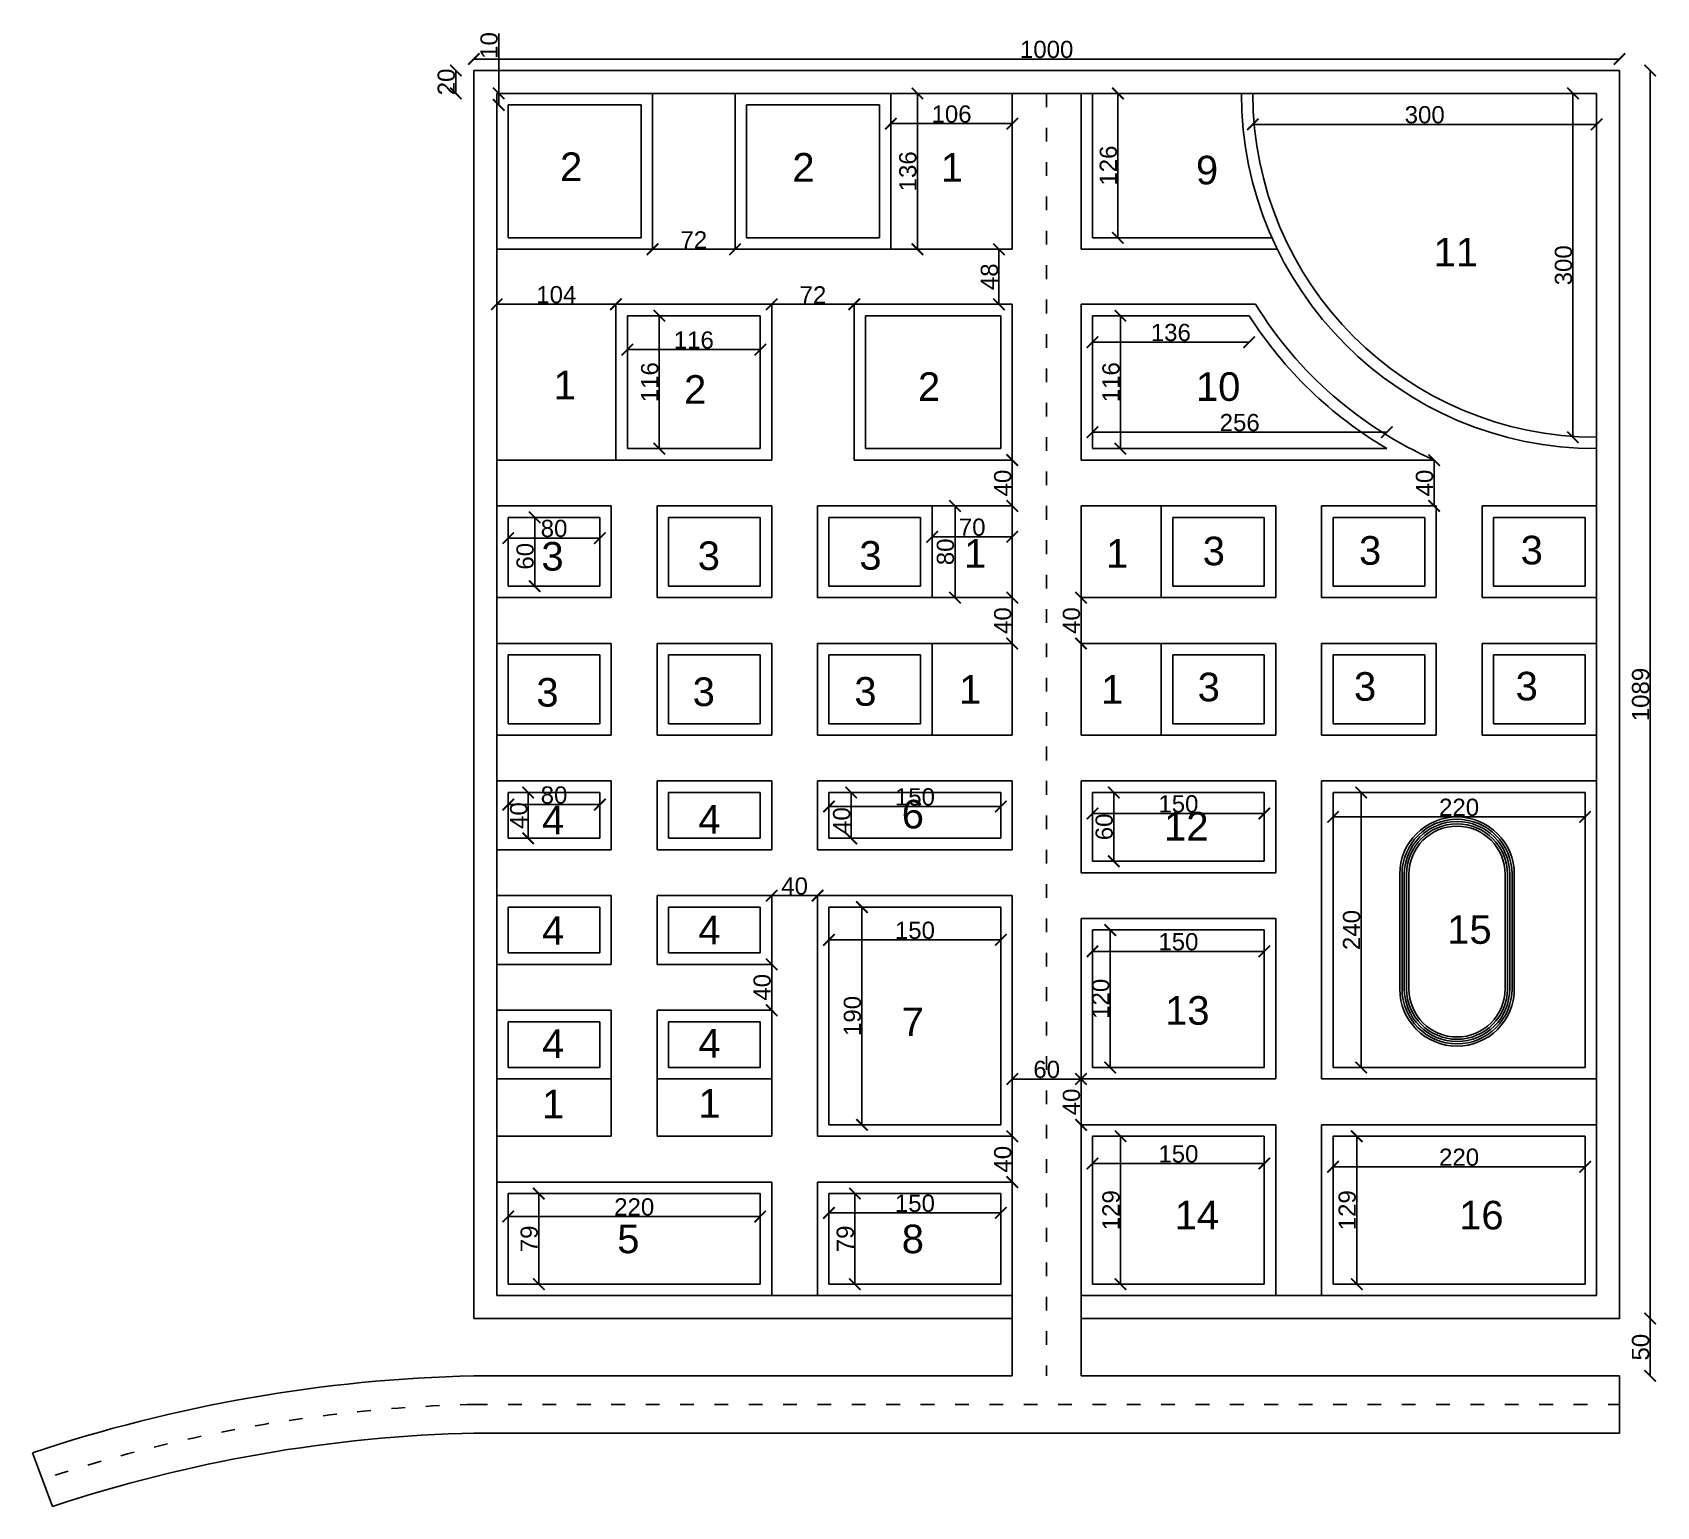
# Model space of a CAD drawing. Header units: feet. Extents: x 191 to 9673, y 164 to 2288.
# Drawn here: x 191 to 1609, y 164 to 1450 of the extents above; entities outside this region: 1.
import ezdxf

# ---------------------------------------------------------------- set-up
doc = ezdxf.new("R2010")
doc.units = ezdxf.units.FT
doc.linetypes.add('ACAD_ISO03W100', pattern=[30, 12, -18])
for name, color, linetype in [('ANNOTATIONS', 7, 'Continuous'), ('DIMENSIONS', 6, 'Continuous'), ('WALL', 7, 'Continuous')]:
    doc.layers.add(name, color=color, linetype=linetype)
doc.styles.get("Standard").update_dxf_attribs({"font": 'arial.ttf'})
doc.dimstyles.new('ISO-25', dxfattribs={"dimtxt": 15, "dimasz": 10, "dimexe": 1.25, "dimexo": 0.625, "dimtad": 1, "dimtxsty": 'Standard', "dimblk": 'ARCHTICK', "dimcen": 2.5, "dimse1": 1, "dimse2": 1, "dimadec": 0, "dimazin": 0, "dimtfac": 1, "dimtmove": 0, "dimatfit": 3, "dimldrblk": 'ARCHTICK', "dimfxl": 1, "dimarcsym": 0})

msp = doc.modelspace()

# ---------------------------------------------------------------- texts
at = {"layer": 'ANNOTATIONS', "attachment_point": 1}
for s, heights, insert, char_height in [('2', [0], (651.588, 1345.172), 24.957), ('2', [0], (854.334, 1344.65), 24.957), ('1', [0], (983.942, 1344.65), 24.957), ('9', [0], (1206.622, 1342.293), 24.957), ('11', [0], (1414.059, 1270.625), 24.9569), ('1', [0], (645.929, 1154.756), 24.957), ('2', [0], (759.828, 1150.833), 24.957), ('2', [0], (963.961, 1153.351), 24.957), ('10', [0], (1206.622, 1153.351), 24.9569), ('1', [0], (1004.244, 1007.821), 24.957), ('1', [0], (1128.184, 1007.821), 24.957), ('3', [0], (1212.527, 1009.902), 24.957), ('3', [0], (1348.978, 1010.395), 24.957), ('3', [0], (1490.056, 1010.686), 24.957), ('3', [0], (635.295, 1005.282), 24.957), ('3', [13.094], (771.746, 1005.775), 24.957), ('3', [0], (912.824, 1006.065), 24.957), ('3', [0], (630.881, 886.586), 24.957), ('3', [0], (767.332, 887.08), 24.957), ('3', [0], (908.41, 887.37), 24.957), ('1', [0], (999.83, 889.126), 24.957), ('1', [0], (1123.77, 889.126), 24.957), ('3', [0], (1208.113, 891.206), 24.957), ('3', [0], (1344.564, 891.7), 24.957), ('3', [0], (1485.642, 891.99), 24.957), ('6', [0], (949.817, 780.311), 24.957), ('4', [0], (635.826, 775.177), 24.957), ('4', [0], (772.277, 775.671), 24.957), ('12', [0], (1178.804, 769.722), 24.9569), ('4', [0], (635.826, 678.753), 24.957), ('4', [0], (772.277, 679.247), 24.957), ('15', [0], (1425.959, 679.625), 24.9569), ('7', [0], (949.817, 599.086), 24.957), ('13', [0], (1179.717, 609.017), 24.9569), ('4', [0], (635.826, 579.919), 24.957), ('4', [0], (772.277, 580.412), 24.957), ('1', [0], (635.826, 527.359), 24.957), ('1', [0], (772.277, 527.852), 24.957), ('14', [0], (1188.034, 430.421), 24.9569), ('16', [0], (1436.355, 430.421), 24.9569), ('5', [0], (701.497, 409.654), 24.957), ('8', [0], (949.817, 409.654), 24.957)]:
    msp.add_mtext_dynamic_manual_height_columns(s, width=32.60879, gutter_width=124.784, heights=heights, dxfattribs=dict(at, insert=insert, char_height=char_height))

# ---------------------------------------------------------------- blocks, each defined once
blk = doc.blocks.new('_ArchTick')
at = {"color": 0, "linetype": 'ByBlock', "const_width": 0.15}
blk.add_lwpolyline([(-0.5, -0.5), (0.5, 0.5)], dxfattribs=at)
blk = doc.blocks.new('*D102')
at = {"layer": 'Defpoints', "color": 0, "lineweight": 211, "transparency": 16777216}
for p in [(710.3, 1181.9), (826.3, 1181.9), (826.3, 1173.1)]:
    blk.add_point(p, dxfattribs=at)
at = {"layer": 'DIMENSIONS', "color": 0, "lineweight": -2, "transparency": 16777216}
blk.add_line((710.3, 1173.1), (826.3, 1173.1), dxfattribs=at)
at = {"layer": 'DIMENSIONS', "color": 0, "lineweight": -2, "transparency": 16777216, "xscale": 10, "yscale": 10, "zscale": 10, "rotation": 180}
blk.add_blockref('_ArchTick', (710.3, 1173.1), dxfattribs=at)
at = {"layer": 'DIMENSIONS', "color": 0, "lineweight": -2, "transparency": 16777216, "xscale": 10, "yscale": 10, "zscale": 10}
blk.add_blockref('_ArchTick', (826.3, 1173.1), dxfattribs=at)
at = {"layer": 'DIMENSIONS', "color": 0, "transparency": 16777216, "insert": (768.3, 1181.4), "char_height": 15, "attachment_point": 5}
blk.add_mtext('116', dxfattribs=at)
blk = doc.blocks.new('*D131')
at = {"layer": 'Defpoints', "color": 0, "lineweight": 211, "transparency": 16777216}
for p in [(710.3, 1202.7), (710.3, 1086.7), (738.2, 1086.7)]:
    blk.add_point(p, dxfattribs=at)
at = {"layer": 'DIMENSIONS', "color": 0, "lineweight": -2, "transparency": 16777216}
blk.add_line((738.2, 1202.7), (738.2, 1086.7), dxfattribs=at)
at = {"layer": 'DIMENSIONS', "color": 0, "lineweight": -2, "transparency": 16777216, "xscale": 10, "yscale": 10, "zscale": 10}
for p, rotation in [((738.2, 1202.7), 90), ((738.2, 1086.7), 270)]:
    blk.add_blockref('_ArchTick', p, dxfattribs=dict(at, rotation=rotation))
at = {"layer": 'DIMENSIONS', "color": 0, "transparency": 16777216, "insert": (729.9, 1144.7), "char_height": 15, "attachment_point": 5, "rotation": 90}
blk.add_mtext('116', dxfattribs=at)
blk = doc.blocks.new('*D132')
at = {"layer": 'Defpoints', "color": 0, "lineweight": 211, "transparency": 16777216}
for p in [(606.3, 1026.7), (686.3, 1026.7), (686.3, 1008.7)]:
    blk.add_point(p, dxfattribs=at)
at = {"layer": 'DIMENSIONS', "color": 0, "lineweight": -2, "transparency": 16777216}
blk.add_line((606.3, 1008.7), (686.3, 1008.7), dxfattribs=at)
at = {"layer": 'DIMENSIONS', "color": 0, "lineweight": -2, "transparency": 16777216, "xscale": 10, "yscale": 10, "zscale": 10, "rotation": 180}
blk.add_blockref('_ArchTick', (606.3, 1008.7), dxfattribs=at)
at = {"layer": 'DIMENSIONS', "color": 0, "lineweight": -2, "transparency": 16777216, "xscale": 10, "yscale": 10, "zscale": 10}
blk.add_blockref('_ArchTick', (686.3, 1008.7), dxfattribs=at)
at = {"layer": 'DIMENSIONS', "color": 0, "transparency": 16777216, "insert": (646.3, 1017), "char_height": 15, "attachment_point": 5}
blk.add_mtext('80', dxfattribs=at)
blk = doc.blocks.new('*D133')
at = {"layer": 'Defpoints', "color": 0, "lineweight": 211, "transparency": 16777216}
for p in [(608.1, 1026.7), (608.1, 966.7), (629.4, 966.7)]:
    blk.add_point(p, dxfattribs=at)
at = {"layer": 'DIMENSIONS', "color": 0, "lineweight": -2, "transparency": 16777216}
blk.add_line((629.4, 1026.7), (629.4, 966.7), dxfattribs=at)
at = {"layer": 'DIMENSIONS', "color": 0, "lineweight": -2, "transparency": 16777216, "xscale": 10, "yscale": 10, "zscale": 10}
for p, rotation in [((629.4, 1026.7), 90), ((629.4, 966.7), 270)]:
    blk.add_blockref('_ArchTick', p, dxfattribs=dict(at, rotation=rotation))
at = {"layer": 'DIMENSIONS', "color": 0, "transparency": 16777216, "insert": (621.1, 992.8), "char_height": 15, "attachment_point": 5, "rotation": 90}
blk.add_mtext('60', dxfattribs=at)
blk = doc.blocks.new('*D134')
at = {"layer": 'Defpoints', "color": 0, "lineweight": 211, "transparency": 16777216}
for p in [(1256.3, 1396.7), (1556.3, 1396.7), (1256.3, 1369.7)]:
    blk.add_point(p, dxfattribs=at)
at = {"layer": 'DIMENSIONS', "color": 0, "lineweight": -2, "transparency": 16777216}
blk.add_line((1556.3, 1369.7), (1256.3, 1369.7), dxfattribs=at)
at = {"layer": 'DIMENSIONS', "color": 0, "lineweight": -2, "transparency": 16777216, "xscale": 10, "yscale": 10, "zscale": 10, "rotation": 180}
blk.add_blockref('_ArchTick', (1256.3, 1369.7), dxfattribs=at)
at = {"layer": 'DIMENSIONS', "color": 0, "lineweight": -2, "transparency": 16777216, "xscale": 10, "yscale": 10, "zscale": 10}
blk.add_blockref('_ArchTick', (1556.3, 1369.7), dxfattribs=at)
at = {"layer": 'DIMENSIONS', "color": 0, "transparency": 16777216, "insert": (1406.3, 1378), "char_height": 15, "attachment_point": 5}
blk.add_mtext('300', dxfattribs=at)
blk = doc.blocks.new('*D135')
at = {"layer": 'Defpoints', "color": 0, "lineweight": 211, "transparency": 16777216}
for p in [(1556.3, 1396.7), (1535.7, 1096.7), (1556.3, 1096.7)]:
    blk.add_point(p, dxfattribs=at)
at = {"layer": 'DIMENSIONS', "color": 0, "lineweight": -2, "transparency": 16777216}
blk.add_line((1535.7, 1396.7), (1535.7, 1096.7), dxfattribs=at)
at = {"layer": 'DIMENSIONS', "color": 0, "lineweight": -2, "transparency": 16777216, "xscale": 10, "yscale": 10, "zscale": 10}
for p, rotation in [((1535.7, 1396.7), 90), ((1535.7, 1096.7), 270)]:
    blk.add_blockref('_ArchTick', p, dxfattribs=dict(at, rotation=rotation))
at = {"layer": 'DIMENSIONS', "color": 0, "transparency": 16777216, "insert": (1527.5, 1246.7), "char_height": 15, "attachment_point": 5, "rotation": 90}
blk.add_mtext('300', dxfattribs=at)
blk = doc.blocks.new('*D120')
at = {"layer": 'Defpoints', "color": 0, "lineweight": 211, "transparency": 16777216}
for p in [(1116.3, 1396.7), (1116.3, 1270.7), (1138.5, 1270.7)]:
    blk.add_point(p, dxfattribs=at)
at = {"layer": 'DIMENSIONS', "color": 0, "lineweight": -2, "transparency": 16777216}
blk.add_line((1138.5, 1396.7), (1138.5, 1270.7), dxfattribs=at)
at = {"layer": 'DIMENSIONS', "color": 0, "lineweight": -2, "transparency": 16777216, "xscale": 10, "yscale": 10, "zscale": 10}
for p, rotation in [((1138.5, 1396.7), 90), ((1138.5, 1270.7), 270)]:
    blk.add_blockref('_ArchTick', p, dxfattribs=dict(at, rotation=rotation))
at = {"layer": 'DIMENSIONS', "color": 0, "transparency": 16777216, "insert": (1130.2, 1333.7), "char_height": 15, "attachment_point": 5, "rotation": 90}
blk.add_mtext('126', dxfattribs=at)
blk = doc.blocks.new('*D121')
at = {"layer": 'Defpoints', "color": 0, "lineweight": 211, "transparency": 16777216}
for p in [(886.3, 686.7), (1036.3, 686.7), (1036.3, 658.1)]:
    blk.add_point(p, dxfattribs=at)
at = {"layer": 'DIMENSIONS', "color": 0, "lineweight": -2, "transparency": 16777216}
blk.add_line((886.3, 658.1), (1036.3, 658.1), dxfattribs=at)
at = {"layer": 'DIMENSIONS', "color": 0, "lineweight": -2, "transparency": 16777216, "xscale": 10, "yscale": 10, "zscale": 10, "rotation": 180}
blk.add_blockref('_ArchTick', (886.3, 658.1), dxfattribs=at)
at = {"layer": 'DIMENSIONS', "color": 0, "lineweight": -2, "transparency": 16777216, "xscale": 10, "yscale": 10, "zscale": 10}
blk.add_blockref('_ArchTick', (1036.3, 658.1), dxfattribs=at)
at = {"layer": 'DIMENSIONS', "color": 0, "transparency": 16777216, "insert": (961.3, 666.4), "char_height": 15, "attachment_point": 5}
blk.add_mtext('150', dxfattribs=at)
blk = doc.blocks.new('*D122')
at = {"layer": 'Defpoints', "color": 0, "lineweight": 211, "transparency": 16777216}
for p in [(886.3, 686.7), (886.3, 496.7), (915.1, 496.7)]:
    blk.add_point(p, dxfattribs=at)
at = {"layer": 'DIMENSIONS', "color": 0, "lineweight": -2, "transparency": 16777216}
blk.add_line((915.1, 686.7), (915.1, 496.7), dxfattribs=at)
at = {"layer": 'DIMENSIONS', "color": 0, "lineweight": -2, "transparency": 16777216, "xscale": 10, "yscale": 10, "zscale": 10}
for p, rotation in [((915.1, 686.7), 90), ((915.1, 496.7), 270)]:
    blk.add_blockref('_ArchTick', p, dxfattribs=dict(at, rotation=rotation))
at = {"layer": 'DIMENSIONS', "color": 0, "transparency": 16777216, "insert": (906.8, 591.7), "char_height": 15, "attachment_point": 5, "rotation": 90}
blk.add_mtext('190', dxfattribs=at)
blk = doc.blocks.new('*D123')
at = {"layer": 'Defpoints', "color": 0, "lineweight": 211, "transparency": 16777216}
for p in [(606.3, 786.7), (686.3, 786.7), (686.3, 776.1)]:
    blk.add_point(p, dxfattribs=at)
at = {"layer": 'DIMENSIONS', "color": 0, "lineweight": -2, "transparency": 16777216}
blk.add_line((606.3, 776.1), (686.3, 776.1), dxfattribs=at)
at = {"layer": 'DIMENSIONS', "color": 0, "lineweight": -2, "transparency": 16777216, "xscale": 10, "yscale": 10, "zscale": 10, "rotation": 180}
blk.add_blockref('_ArchTick', (606.3, 776.1), dxfattribs=at)
at = {"layer": 'DIMENSIONS', "color": 0, "lineweight": -2, "transparency": 16777216, "xscale": 10, "yscale": 10, "zscale": 10}
blk.add_blockref('_ArchTick', (686.3, 776.1), dxfattribs=at)
at = {"layer": 'DIMENSIONS', "color": 0, "transparency": 16777216, "insert": (646.3, 784.4), "char_height": 15, "attachment_point": 5}
blk.add_mtext('80', dxfattribs=at)
blk = doc.blocks.new('*D124')
at = {"layer": 'Defpoints', "color": 0, "lineweight": 211, "transparency": 16777216}
for p in [(606.3, 786.7), (606.3, 746.7), (623.7, 746.7)]:
    blk.add_point(p, dxfattribs=at)
at = {"layer": 'DIMENSIONS', "color": 0, "lineweight": -2, "transparency": 16777216}
blk.add_line((623.7, 786.7), (623.7, 746.7), dxfattribs=at)
at = {"layer": 'DIMENSIONS', "color": 0, "lineweight": -2, "transparency": 16777216, "xscale": 10, "yscale": 10, "zscale": 10}
for p, rotation in [((623.7, 786.7), 90), ((623.7, 746.7), 270)]:
    blk.add_blockref('_ArchTick', p, dxfattribs=dict(at, rotation=rotation))
at = {"layer": 'DIMENSIONS', "color": 0, "transparency": 16777216, "insert": (615.5, 766.6), "char_height": 15, "attachment_point": 5, "rotation": 90}
blk.add_mtext('40', dxfattribs=at)
blk = doc.blocks.new('*D110')
at = {"layer": 'Defpoints', "color": 0, "lineweight": 211, "transparency": 16777216}
for p in [(1046.3, 1260.7), (1034.7, 1212.7), (1046.3, 1212.7)]:
    blk.add_point(p, dxfattribs=at)
at = {"layer": 'DIMENSIONS', "color": 0, "lineweight": -2, "transparency": 16777216}
blk.add_line((1034.7, 1260.7), (1034.7, 1212.7), dxfattribs=at)
at = {"layer": 'DIMENSIONS', "color": 0, "lineweight": -2, "transparency": 16777216, "xscale": 10, "yscale": 10, "zscale": 10}
for p, rotation in [((1034.7, 1260.7), 90), ((1034.7, 1212.7), 270)]:
    blk.add_blockref('_ArchTick', p, dxfattribs=dict(at, rotation=rotation))
at = {"layer": 'DIMENSIONS', "color": 0, "transparency": 16777216, "insert": (1026.4, 1236.7), "char_height": 15, "attachment_point": 5, "rotation": 90}
blk.add_mtext('48', dxfattribs=at)
blk = doc.blocks.new('*D111')
at = {"layer": 'Defpoints', "color": 0, "lineweight": 211, "transparency": 16777216}
for p in [(1046.3, 1076.7), (1046.3, 1036.7), (1046.3, 1036.7)]:
    blk.add_point(p, dxfattribs=at)
at = {"layer": 'DIMENSIONS', "color": 0, "lineweight": -2, "transparency": 16777216}
blk.add_line((1046.3, 1076.7), (1046.3, 1036.7), dxfattribs=at)
at = {"layer": 'DIMENSIONS', "color": 0, "lineweight": -2, "transparency": 16777216, "xscale": 10, "yscale": 10, "zscale": 10}
for p, rotation in [((1046.3, 1076.7), 90), ((1046.3, 1036.7), 270)]:
    blk.add_blockref('_ArchTick', p, dxfattribs=dict(at, rotation=rotation))
at = {"layer": 'DIMENSIONS', "color": 0, "transparency": 16777216, "insert": (1038, 1056.7), "char_height": 15, "attachment_point": 5, "rotation": 90}
blk.add_mtext('40', dxfattribs=at)
blk = doc.blocks.new('*D112')
at = {"layer": 'Defpoints', "color": 0, "lineweight": 211, "transparency": 16777216}
for p in [(886.3, 436.7), (1036.3, 436.7), (1036.3, 419.9)]:
    blk.add_point(p, dxfattribs=at)
at = {"layer": 'DIMENSIONS', "color": 0, "lineweight": -2, "transparency": 16777216}
blk.add_line((886.3, 419.9), (1036.3, 419.9), dxfattribs=at)
at = {"layer": 'DIMENSIONS', "color": 0, "lineweight": -2, "transparency": 16777216, "xscale": 10, "yscale": 10, "zscale": 10, "rotation": 180}
blk.add_blockref('_ArchTick', (886.3, 419.9), dxfattribs=at)
at = {"layer": 'DIMENSIONS', "color": 0, "lineweight": -2, "transparency": 16777216, "xscale": 10, "yscale": 10, "zscale": 10}
blk.add_blockref('_ArchTick', (1036.3, 419.9), dxfattribs=at)
at = {"layer": 'DIMENSIONS', "color": 0, "transparency": 16777216, "insert": (961.3, 428.2), "char_height": 15, "attachment_point": 5}
blk.add_mtext('150', dxfattribs=at)
blk = doc.blocks.new('*D113')
at = {"layer": 'Defpoints', "color": 0, "lineweight": 211, "transparency": 16777216}
for p in [(886.3, 436.7), (886.3, 357.7), (908.9, 357.7)]:
    blk.add_point(p, dxfattribs=at)
at = {"layer": 'DIMENSIONS', "color": 0, "lineweight": -2, "transparency": 16777216}
blk.add_line((908.9, 436.7), (908.9, 357.7), dxfattribs=at)
at = {"layer": 'DIMENSIONS', "color": 0, "lineweight": -2, "transparency": 16777216, "xscale": 10, "yscale": 10, "zscale": 10}
for p, rotation in [((908.9, 436.7), 90), ((908.9, 357.7), 270)]:
    blk.add_blockref('_ArchTick', p, dxfattribs=dict(at, rotation=rotation))
at = {"layer": 'DIMENSIONS', "color": 0, "transparency": 16777216, "insert": (900.6, 397.2), "char_height": 15, "attachment_point": 5, "rotation": 90}
blk.add_mtext('79', dxfattribs=at)
blk = doc.blocks.new('*D114')
at = {"layer": 'Defpoints', "color": 0, "lineweight": 211, "transparency": 16777216}
for p in [(1116.3, 486.7), (1266.3, 486.7), (1266.3, 463)]:
    blk.add_point(p, dxfattribs=at)
at = {"layer": 'DIMENSIONS', "color": 0, "lineweight": -2, "transparency": 16777216}
blk.add_line((1116.3, 463), (1266.3, 463), dxfattribs=at)
at = {"layer": 'DIMENSIONS', "color": 0, "lineweight": -2, "transparency": 16777216, "xscale": 10, "yscale": 10, "zscale": 10, "rotation": 180}
blk.add_blockref('_ArchTick', (1116.3, 463), dxfattribs=at)
at = {"layer": 'DIMENSIONS', "color": 0, "lineweight": -2, "transparency": 16777216, "xscale": 10, "yscale": 10, "zscale": 10}
blk.add_blockref('_ArchTick', (1266.3, 463), dxfattribs=at)
at = {"layer": 'DIMENSIONS', "color": 0, "transparency": 16777216, "insert": (1191.3, 471.3), "char_height": 15, "attachment_point": 5}
blk.add_mtext('150', dxfattribs=at)
blk = doc.blocks.new('*D104')
at = {"layer": 'Defpoints', "color": 0, "lineweight": 211, "transparency": 16777216}
for p in [(1116.3, 486.7), (1116.3, 357.7), (1140.8, 357.7)]:
    blk.add_point(p, dxfattribs=at)
at = {"layer": 'DIMENSIONS', "color": 0, "lineweight": -2, "transparency": 16777216}
blk.add_line((1140.8, 486.7), (1140.8, 357.7), dxfattribs=at)
at = {"layer": 'DIMENSIONS', "color": 0, "lineweight": -2, "transparency": 16777216, "xscale": 10, "yscale": 10, "zscale": 10}
for p, rotation in [((1140.8, 486.7), 90), ((1140.8, 357.7), 270)]:
    blk.add_blockref('_ArchTick', p, dxfattribs=dict(at, rotation=rotation))
at = {"layer": 'DIMENSIONS', "color": 0, "transparency": 16777216, "insert": (1132.5, 422.2), "char_height": 15, "attachment_point": 5, "rotation": 90}
blk.add_mtext('129', dxfattribs=at)
blk = doc.blocks.new('*D105')
at = {"layer": 'Defpoints', "color": 0, "lineweight": 211, "transparency": 16777216}
for p in [(1326.3, 486.7), (1326.3, 357.7), (1347, 357.7)]:
    blk.add_point(p, dxfattribs=at)
at = {"layer": 'DIMENSIONS', "color": 0, "lineweight": -2, "transparency": 16777216}
blk.add_line((1347, 486.7), (1347, 357.7), dxfattribs=at)
at = {"layer": 'DIMENSIONS', "color": 0, "lineweight": -2, "transparency": 16777216, "xscale": 10, "yscale": 10, "zscale": 10}
for p, rotation in [((1347, 486.7), 90), ((1347, 357.7), 270)]:
    blk.add_blockref('_ArchTick', p, dxfattribs=dict(at, rotation=rotation))
at = {"layer": 'DIMENSIONS', "color": 0, "transparency": 16777216, "insert": (1338.7, 422.2), "char_height": 15, "attachment_point": 5, "rotation": 90}
blk.add_mtext('129', dxfattribs=at)
blk = doc.blocks.new('*D106')
at = {"layer": 'Defpoints', "color": 0, "lineweight": 211, "transparency": 16777216}
for p in [(1326.3, 486.7), (1546.3, 486.7), (1546.3, 460.1)]:
    blk.add_point(p, dxfattribs=at)
at = {"layer": 'DIMENSIONS', "color": 0, "lineweight": -2, "transparency": 16777216}
blk.add_line((1326.3, 460.1), (1546.3, 460.1), dxfattribs=at)
at = {"layer": 'DIMENSIONS', "color": 0, "lineweight": -2, "transparency": 16777216, "xscale": 10, "yscale": 10, "zscale": 10, "rotation": 180}
blk.add_blockref('_ArchTick', (1326.3, 460.1), dxfattribs=at)
at = {"layer": 'DIMENSIONS', "color": 0, "lineweight": -2, "transparency": 16777216, "xscale": 10, "yscale": 10, "zscale": 10}
blk.add_blockref('_ArchTick', (1546.3, 460.1), dxfattribs=at)
at = {"layer": 'DIMENSIONS', "color": 0, "transparency": 16777216, "insert": (1436.3, 468.4), "char_height": 15, "attachment_point": 5}
blk.add_mtext('220', dxfattribs=at)
blk = doc.blocks.new('*D107')
at = {"layer": 'Defpoints', "color": 0, "lineweight": 211, "transparency": 16777216}
for p in [(1116.3, 786.7), (1266.3, 786.7), (1266.3, 768.4)]:
    blk.add_point(p, dxfattribs=at)
at = {"layer": 'DIMENSIONS', "color": 0, "lineweight": -2, "transparency": 16777216}
blk.add_line((1116.3, 768.4), (1266.3, 768.4), dxfattribs=at)
at = {"layer": 'DIMENSIONS', "color": 0, "lineweight": -2, "transparency": 16777216, "xscale": 10, "yscale": 10, "zscale": 10, "rotation": 180}
blk.add_blockref('_ArchTick', (1116.3, 768.4), dxfattribs=at)
at = {"layer": 'DIMENSIONS', "color": 0, "lineweight": -2, "transparency": 16777216, "xscale": 10, "yscale": 10, "zscale": 10}
blk.add_blockref('_ArchTick', (1266.3, 768.4), dxfattribs=at)
at = {"layer": 'DIMENSIONS', "color": 0, "transparency": 16777216, "insert": (1191.3, 776.7), "char_height": 15, "attachment_point": 5}
blk.add_mtext('150', dxfattribs=at)
blk = doc.blocks.new('*D108')
at = {"layer": 'Defpoints', "color": 0, "lineweight": 211, "transparency": 16777216}
for p in [(1116.3, 786.7), (1116.3, 726.7), (1134.9, 726.7)]:
    blk.add_point(p, dxfattribs=at)
at = {"layer": 'DIMENSIONS', "color": 0, "lineweight": -2, "transparency": 16777216}
blk.add_line((1134.9, 786.7), (1134.9, 726.7), dxfattribs=at)
at = {"layer": 'DIMENSIONS', "color": 0, "lineweight": -2, "transparency": 16777216, "xscale": 10, "yscale": 10, "zscale": 10}
for p, rotation in [((1134.9, 786.7), 90), ((1134.9, 726.7), 270)]:
    blk.add_blockref('_ArchTick', p, dxfattribs=dict(at, rotation=rotation))
at = {"layer": 'DIMENSIONS', "color": 0, "transparency": 16777216, "insert": (1126.6, 756.7), "char_height": 15, "attachment_point": 5, "rotation": 90}
blk.add_mtext('60', dxfattribs=at)
blk = doc.blocks.new('*D109')
at = {"layer": 'Defpoints', "color": 0, "lineweight": 211, "transparency": 16777216}
for p in [(1116.3, 666.7), (1116.3, 546.7), (1131.8, 546.7)]:
    blk.add_point(p, dxfattribs=at)
at = {"layer": 'DIMENSIONS', "color": 0, "lineweight": -2, "transparency": 16777216}
blk.add_line((1131.8, 666.7), (1131.8, 546.7), dxfattribs=at)
at = {"layer": 'DIMENSIONS', "color": 0, "lineweight": -2, "transparency": 16777216, "xscale": 10, "yscale": 10, "zscale": 10}
for p, rotation in [((1131.8, 666.7), 90), ((1131.8, 546.7), 270)]:
    blk.add_blockref('_ArchTick', p, dxfattribs=dict(at, rotation=rotation))
at = {"layer": 'DIMENSIONS', "color": 0, "transparency": 16777216, "insert": (1123.5, 606.7), "char_height": 15, "attachment_point": 5, "rotation": 90}
blk.add_mtext('120', dxfattribs=at)
blk = doc.blocks.new('*D136')
at = {"layer": 'Defpoints', "color": 0, "lineweight": 211, "transparency": 16777216}
for p in [(1116.3, 666.7), (1266.3, 666.7), (1266.3, 648.1)]:
    blk.add_point(p, dxfattribs=at)
at = {"layer": 'DIMENSIONS', "color": 0, "lineweight": -2, "transparency": 16777216}
blk.add_line((1116.3, 648.1), (1266.3, 648.1), dxfattribs=at)
at = {"layer": 'DIMENSIONS', "color": 0, "lineweight": -2, "transparency": 16777216, "xscale": 10, "yscale": 10, "zscale": 10, "rotation": 180}
blk.add_blockref('_ArchTick', (1116.3, 648.1), dxfattribs=at)
at = {"layer": 'DIMENSIONS', "color": 0, "lineweight": -2, "transparency": 16777216, "xscale": 10, "yscale": 10, "zscale": 10}
blk.add_blockref('_ArchTick', (1266.3, 648.1), dxfattribs=at)
at = {"layer": 'DIMENSIONS', "color": 0, "transparency": 16777216, "insert": (1191.3, 656.4), "char_height": 15, "attachment_point": 5}
blk.add_mtext('150', dxfattribs=at)
blk = doc.blocks.new('*D137')
at = {"layer": 'Defpoints', "color": 0, "lineweight": 211, "transparency": 16777216}
for p in [(1326.3, 786.7), (1546.3, 786.7), (1546.3, 765.4)]:
    blk.add_point(p, dxfattribs=at)
at = {"layer": 'DIMENSIONS', "color": 0, "lineweight": -2, "transparency": 16777216}
blk.add_line((1326.3, 765.4), (1546.3, 765.4), dxfattribs=at)
at = {"layer": 'DIMENSIONS', "color": 0, "lineweight": -2, "transparency": 16777216, "xscale": 10, "yscale": 10, "zscale": 10, "rotation": 180}
blk.add_blockref('_ArchTick', (1326.3, 765.4), dxfattribs=at)
at = {"layer": 'DIMENSIONS', "color": 0, "lineweight": -2, "transparency": 16777216, "xscale": 10, "yscale": 10, "zscale": 10}
blk.add_blockref('_ArchTick', (1546.3, 765.4), dxfattribs=at)
at = {"layer": 'DIMENSIONS', "color": 0, "transparency": 16777216, "insert": (1436.3, 773.7), "char_height": 15, "attachment_point": 5}
blk.add_mtext('220', dxfattribs=at)
blk = doc.blocks.new('*D138')
at = {"layer": 'Defpoints', "color": 0, "lineweight": 211, "transparency": 16777216}
for p in [(1326.3, 786.7), (1326.3, 546.7), (1350.8, 546.7)]:
    blk.add_point(p, dxfattribs=at)
at = {"layer": 'DIMENSIONS', "color": 0, "lineweight": -2, "transparency": 16777216}
blk.add_line((1350.8, 786.7), (1350.8, 546.7), dxfattribs=at)
at = {"layer": 'DIMENSIONS', "color": 0, "lineweight": -2, "transparency": 16777216, "xscale": 10, "yscale": 10, "zscale": 10}
for p, rotation in [((1350.8, 786.7), 90), ((1350.8, 546.7), 270)]:
    blk.add_blockref('_ArchTick', p, dxfattribs=dict(at, rotation=rotation))
at = {"layer": 'DIMENSIONS', "color": 0, "transparency": 16777216, "insert": (1342.5, 666.7), "char_height": 15, "attachment_point": 5, "rotation": 90}
blk.add_mtext('240', dxfattribs=at)
blk = doc.blocks.new('*D139')
at = {"layer": 'Defpoints', "color": 0, "lineweight": 211, "transparency": 16777216}
for p in [(886.3, 786.7), (1036.3, 786.7), (1036.3, 774.5)]:
    blk.add_point(p, dxfattribs=at)
at = {"layer": 'DIMENSIONS', "color": 0, "lineweight": -2, "transparency": 16777216}
blk.add_line((886.3, 774.5), (1036.3, 774.5), dxfattribs=at)
at = {"layer": 'DIMENSIONS', "color": 0, "lineweight": -2, "transparency": 16777216, "xscale": 10, "yscale": 10, "zscale": 10, "rotation": 180}
blk.add_blockref('_ArchTick', (886.3, 774.5), dxfattribs=at)
at = {"layer": 'DIMENSIONS', "color": 0, "lineweight": -2, "transparency": 16777216, "xscale": 10, "yscale": 10, "zscale": 10}
blk.add_blockref('_ArchTick', (1036.3, 774.5), dxfattribs=at)
at = {"layer": 'DIMENSIONS', "color": 0, "transparency": 16777216, "insert": (961.3, 782.8), "char_height": 15, "attachment_point": 5}
blk.add_mtext('150', dxfattribs=at)
blk = doc.blocks.new('*D140')
at = {"layer": 'Defpoints', "color": 0, "lineweight": 211, "transparency": 16777216}
for p in [(886.3, 786.7), (886.3, 746.7), (905.7, 746.7)]:
    blk.add_point(p, dxfattribs=at)
at = {"layer": 'DIMENSIONS', "color": 0, "lineweight": -2, "transparency": 16777216}
blk.add_line((905.7, 786.7), (905.7, 746.7), dxfattribs=at)
at = {"layer": 'DIMENSIONS', "color": 0, "lineweight": -2, "transparency": 16777216, "xscale": 10, "yscale": 10, "zscale": 10}
for p, rotation in [((905.7, 786.7), 90), ((905.7, 746.7), 270)]:
    blk.add_blockref('_ArchTick', p, dxfattribs=dict(at, rotation=rotation))
at = {"layer": 'DIMENSIONS', "color": 0, "transparency": 16777216, "insert": (897.4, 762.2), "char_height": 15, "attachment_point": 5, "rotation": 90}
blk.add_mtext('40', dxfattribs=at)
blk = doc.blocks.new('*D141')
at = {"layer": 'Defpoints', "color": 0, "lineweight": 211, "transparency": 16777216}
for p in [(976.3, 1036.7), (1046.3, 1036.7), (1046.3, 1009.8)]:
    blk.add_point(p, dxfattribs=at)
at = {"layer": 'DIMENSIONS', "color": 0, "lineweight": -2, "transparency": 16777216}
blk.add_line((976.3, 1009.8), (1046.3, 1009.8), dxfattribs=at)
at = {"layer": 'DIMENSIONS', "color": 0, "lineweight": -2, "transparency": 16777216, "xscale": 10, "yscale": 10, "zscale": 10, "rotation": 180}
blk.add_blockref('_ArchTick', (976.3, 1009.8), dxfattribs=at)
at = {"layer": 'DIMENSIONS', "color": 0, "lineweight": -2, "transparency": 16777216, "xscale": 10, "yscale": 10, "zscale": 10}
blk.add_blockref('_ArchTick', (1046.3, 1009.8), dxfattribs=at)
at = {"layer": 'DIMENSIONS', "color": 0, "transparency": 16777216, "insert": (1011.3, 1018.1), "char_height": 15, "attachment_point": 5}
blk.add_mtext('70', dxfattribs=at)
blk = doc.blocks.new('*D142')
at = {"layer": 'Defpoints', "color": 0, "lineweight": 211, "transparency": 16777216}
for p in [(976.3, 1036.7), (976.3, 956.7), (996.3, 956.7)]:
    blk.add_point(p, dxfattribs=at)
at = {"layer": 'DIMENSIONS', "color": 0, "lineweight": -2, "transparency": 16777216}
blk.add_line((996.3, 1036.7), (996.3, 956.7), dxfattribs=at)
at = {"layer": 'DIMENSIONS', "color": 0, "lineweight": -2, "transparency": 16777216, "xscale": 10, "yscale": 10, "zscale": 10}
for p, rotation in [((996.3, 1036.7), 90), ((996.3, 956.7), 270)]:
    blk.add_blockref('_ArchTick', p, dxfattribs=dict(at, rotation=rotation))
at = {"layer": 'DIMENSIONS', "color": 0, "transparency": 16777216, "insert": (988, 996.7), "char_height": 15, "attachment_point": 5, "rotation": 90}
blk.add_mtext('80', dxfattribs=at)
blk = doc.blocks.new('*D143')
at = {"layer": 'Defpoints', "color": 0, "lineweight": 211, "transparency": 16777216}
for p in [(940.3, 1396.7), (940.3, 1260.7), (963.5, 1260.7)]:
    blk.add_point(p, dxfattribs=at)
at = {"layer": 'DIMENSIONS', "color": 0, "lineweight": -2, "transparency": 16777216}
blk.add_line((963.5, 1396.7), (963.5, 1260.7), dxfattribs=at)
at = {"layer": 'DIMENSIONS', "color": 0, "lineweight": -2, "transparency": 16777216, "xscale": 10, "yscale": 10, "zscale": 10}
for p, rotation in [((963.5, 1396.7), 90), ((963.5, 1260.7), 270)]:
    blk.add_blockref('_ArchTick', p, dxfattribs=dict(at, rotation=rotation))
at = {"layer": 'DIMENSIONS', "color": 0, "transparency": 16777216, "insert": (955.2, 1328.7), "char_height": 15, "attachment_point": 5, "rotation": 90}
blk.add_mtext('136', dxfattribs=at)
blk = doc.blocks.new('*D103')
at = {"layer": 'Defpoints', "color": 0, "lineweight": 211, "transparency": 16777216}
for p in [(940.3, 1396.7), (1046.3, 1396.7), (1046.3, 1370.3)]:
    blk.add_point(p, dxfattribs=at)
at = {"layer": 'DIMENSIONS', "color": 0, "lineweight": -2, "transparency": 16777216}
blk.add_line((940.3, 1370.3), (1046.3, 1370.3), dxfattribs=at)
at = {"layer": 'DIMENSIONS', "color": 0, "lineweight": -2, "transparency": 16777216, "xscale": 10, "yscale": 10, "zscale": 10, "rotation": 180}
blk.add_blockref('_ArchTick', (940.3, 1370.3), dxfattribs=at)
at = {"layer": 'DIMENSIONS', "color": 0, "lineweight": -2, "transparency": 16777216, "xscale": 10, "yscale": 10, "zscale": 10}
blk.add_blockref('_ArchTick', (1046.3, 1370.3), dxfattribs=at)
at = {"layer": 'DIMENSIONS', "color": 0, "transparency": 16777216, "insert": (993.3, 1378.6), "char_height": 15, "attachment_point": 5}
blk.add_mtext('106', dxfattribs=at)
blk = doc.blocks.new('*D144')
at = {"layer": 'Defpoints', "color": 0, "lineweight": 211, "transparency": 16777216}
for p in [(1116.3, 1202.7), (1116.3, 1086.7), (1140.7, 1086.7)]:
    blk.add_point(p, dxfattribs=at)
at = {"layer": 'DIMENSIONS', "color": 0, "lineweight": -2, "transparency": 16777216}
blk.add_line((1140.7, 1202.7), (1140.7, 1086.7), dxfattribs=at)
at = {"layer": 'DIMENSIONS', "color": 0, "lineweight": -2, "transparency": 16777216, "xscale": 10, "yscale": 10, "zscale": 10}
for p, rotation in [((1140.7, 1202.7), 90), ((1140.7, 1086.7), 270)]:
    blk.add_blockref('_ArchTick', p, dxfattribs=dict(at, rotation=rotation))
at = {"layer": 'DIMENSIONS', "color": 0, "transparency": 16777216, "insert": (1132.5, 1144.7), "char_height": 15, "attachment_point": 5, "rotation": 90}
blk.add_mtext('116', dxfattribs=at)
blk = doc.blocks.new('*D145')
at = {"layer": 'Defpoints', "color": 0, "lineweight": 211, "transparency": 16777216}
for p in [(1116.3, 1202.7), (1253.1, 1202.7), (1253.1, 1179.7)]:
    blk.add_point(p, dxfattribs=at)
at = {"layer": 'DIMENSIONS', "color": 0, "lineweight": -2, "transparency": 16777216}
blk.add_line((1116.3, 1179.7), (1253.1, 1179.7), dxfattribs=at)
at = {"layer": 'DIMENSIONS', "color": 0, "lineweight": -2, "transparency": 16777216, "xscale": 10, "yscale": 10, "zscale": 10, "rotation": 180}
blk.add_blockref('_ArchTick', (1116.3, 1179.7), dxfattribs=at)
at = {"layer": 'DIMENSIONS', "color": 0, "lineweight": -2, "transparency": 16777216, "xscale": 10, "yscale": 10, "zscale": 10}
blk.add_blockref('_ArchTick', (1253.1, 1179.7), dxfattribs=at)
at = {"layer": 'DIMENSIONS', "color": 0, "transparency": 16777216, "insert": (1184.7, 1188), "char_height": 15, "attachment_point": 5}
blk.add_mtext('136', dxfattribs=at)
blk = doc.blocks.new('*D146')
at = {"layer": 'Defpoints', "color": 0, "lineweight": 211, "transparency": 16777216}
for p in [(1373.3, 1101.1), (1116.3, 1086.7), (1373.3, 1086.7)]:
    blk.add_point(p, dxfattribs=at)
at = {"layer": 'DIMENSIONS', "color": 0, "lineweight": -2, "transparency": 16777216}
blk.add_line((1116.3, 1101.1), (1373.3, 1101.1), dxfattribs=at)
at = {"layer": 'DIMENSIONS', "color": 0, "lineweight": -2, "transparency": 16777216, "xscale": 10, "yscale": 10, "zscale": 10, "rotation": 180}
blk.add_blockref('_ArchTick', (1116.3, 1101.1), dxfattribs=at)
at = {"layer": 'DIMENSIONS', "color": 0, "lineweight": -2, "transparency": 16777216, "xscale": 10, "yscale": 10, "zscale": 10}
blk.add_blockref('_ArchTick', (1373.3, 1101.1), dxfattribs=at)
at = {"layer": 'DIMENSIONS', "color": 0, "transparency": 16777216, "insert": (1244.8, 1109.4), "char_height": 15, "attachment_point": 5}
blk.add_mtext('256', dxfattribs=at)
blk = doc.blocks.new('*D125')
at = {"layer": 'Defpoints', "color": 0, "lineweight": 211, "transparency": 16777216}
for p in [(1046.3, 536.7), (1046.3, 536.7), (1106.3, 536.7)]:
    blk.add_point(p, dxfattribs=at)
at = {"layer": 'DIMENSIONS', "color": 0, "lineweight": -2, "transparency": 16777216}
blk.add_line((1106.3, 536.7), (1046.3, 536.7), dxfattribs=at)
at = {"layer": 'DIMENSIONS', "color": 0, "lineweight": -2, "transparency": 16777216, "xscale": 10, "yscale": 10, "zscale": 10, "rotation": 180}
blk.add_blockref('_ArchTick', (1046.3, 536.7), dxfattribs=at)
at = {"layer": 'DIMENSIONS', "color": 0, "lineweight": -2, "transparency": 16777216, "xscale": 10, "yscale": 10, "zscale": 10}
blk.add_blockref('_ArchTick', (1106.3, 536.7), dxfattribs=at)
at = {"layer": 'DIMENSIONS', "color": 0, "transparency": 16777216, "insert": (1076.3, 545), "char_height": 15, "attachment_point": 5}
blk.add_mtext('60', dxfattribs=at)
blk = doc.blocks.new('*D126')
at = {"layer": 'Defpoints', "color": 0, "lineweight": 211, "transparency": 16777216}
for p in [(1046.3, 486.7), (1046.3, 446.7), (1046.3, 446.7)]:
    blk.add_point(p, dxfattribs=at)
at = {"layer": 'DIMENSIONS', "color": 0, "lineweight": -2, "transparency": 16777216}
blk.add_line((1046.3, 486.7), (1046.3, 446.7), dxfattribs=at)
at = {"layer": 'DIMENSIONS', "color": 0, "lineweight": -2, "transparency": 16777216, "xscale": 10, "yscale": 10, "zscale": 10}
for p, rotation in [((1046.3, 486.7), 90), ((1046.3, 446.7), 270)]:
    blk.add_blockref('_ArchTick', p, dxfattribs=dict(at, rotation=rotation))
at = {"layer": 'DIMENSIONS', "color": 0, "transparency": 16777216, "insert": (1038, 466.7), "char_height": 15, "attachment_point": 5, "rotation": 90}
blk.add_mtext('40', dxfattribs=at)
blk = doc.blocks.new('*D127')
at = {"layer": 'Defpoints', "color": 0, "lineweight": 211, "transparency": 16777216}
for p in [(1106.3, 536.7), (1106.3, 496.7), (1106.3, 496.7)]:
    blk.add_point(p, dxfattribs=at)
at = {"layer": 'DIMENSIONS', "color": 0, "lineweight": -2, "transparency": 16777216}
blk.add_line((1106.3, 536.7), (1106.3, 496.7), dxfattribs=at)
at = {"layer": 'DIMENSIONS', "color": 0, "lineweight": -2, "transparency": 16777216, "xscale": 10, "yscale": 10, "zscale": 10}
for p, rotation in [((1106.3, 536.7), 90), ((1106.3, 496.7), 270)]:
    blk.add_blockref('_ArchTick', p, dxfattribs=dict(at, rotation=rotation))
at = {"layer": 'DIMENSIONS', "color": 0, "transparency": 16777216, "insert": (1098, 516.7), "char_height": 15, "attachment_point": 5, "rotation": 90}
blk.add_mtext('40', dxfattribs=at)
blk = doc.blocks.new('*D128')
at = {"layer": 'Defpoints', "color": 0, "lineweight": 211, "transparency": 16777216}
for p in [(836.3, 696.7), (836.3, 696.7), (876.3, 696.7)]:
    blk.add_point(p, dxfattribs=at)
at = {"layer": 'DIMENSIONS', "color": 0, "lineweight": -2, "transparency": 16777216}
blk.add_line((876.3, 696.7), (836.3, 696.7), dxfattribs=at)
at = {"layer": 'DIMENSIONS', "color": 0, "lineweight": -2, "transparency": 16777216, "xscale": 10, "yscale": 10, "zscale": 10, "rotation": 180}
blk.add_blockref('_ArchTick', (836.3, 696.7), dxfattribs=at)
at = {"layer": 'DIMENSIONS', "color": 0, "lineweight": -2, "transparency": 16777216, "xscale": 10, "yscale": 10, "zscale": 10}
blk.add_blockref('_ArchTick', (876.3, 696.7), dxfattribs=at)
at = {"layer": 'DIMENSIONS', "color": 0, "transparency": 16777216, "insert": (856.3, 705), "char_height": 15, "attachment_point": 5}
blk.add_mtext('40', dxfattribs=at)
blk = doc.blocks.new('*D129')
at = {"layer": 'Defpoints', "color": 0, "lineweight": 211, "transparency": 16777216}
for p in [(836.3, 636.7), (836.3, 596.7), (836.3, 596.7)]:
    blk.add_point(p, dxfattribs=at)
at = {"layer": 'DIMENSIONS', "color": 0, "lineweight": -2, "transparency": 16777216}
blk.add_line((836.3, 636.7), (836.3, 596.7), dxfattribs=at)
at = {"layer": 'DIMENSIONS', "color": 0, "lineweight": -2, "transparency": 16777216, "xscale": 10, "yscale": 10, "zscale": 10}
for p, rotation in [((836.3, 636.7), 90), ((836.3, 596.7), 270)]:
    blk.add_blockref('_ArchTick', p, dxfattribs=dict(at, rotation=rotation))
at = {"layer": 'DIMENSIONS', "color": 0, "transparency": 16777216, "insert": (828, 616.7), "char_height": 15, "attachment_point": 5, "rotation": 90}
blk.add_mtext('40', dxfattribs=at)
blk = doc.blocks.new('*D130')
at = {"layer": 'Defpoints', "color": 0, "lineweight": 211, "transparency": 16777216}
for p in [(836.3, 1212.7), (836.3, 1212.7), (908.3, 1212.7)]:
    blk.add_point(p, dxfattribs=at)
at = {"layer": 'DIMENSIONS', "color": 0, "lineweight": -2, "transparency": 16777216}
blk.add_line((908.3, 1212.7), (836.3, 1212.7), dxfattribs=at)
at = {"layer": 'DIMENSIONS', "color": 0, "lineweight": -2, "transparency": 16777216, "xscale": 10, "yscale": 10, "zscale": 10, "rotation": 180}
blk.add_blockref('_ArchTick', (836.3, 1212.7), dxfattribs=at)
at = {"layer": 'DIMENSIONS', "color": 0, "lineweight": -2, "transparency": 16777216, "xscale": 10, "yscale": 10, "zscale": 10}
blk.add_blockref('_ArchTick', (908.3, 1212.7), dxfattribs=at)
at = {"layer": 'DIMENSIONS', "color": 0, "transparency": 16777216, "insert": (872.3, 1220.9), "char_height": 15, "attachment_point": 5}
blk.add_mtext('72', dxfattribs=at)
blk = doc.blocks.new('*D115')
at = {"layer": 'Defpoints', "color": 0, "lineweight": 211, "transparency": 16777216}
for p in [(576.3, 1416.7), (560.6, 1396.7), (576.3, 1396.7)]:
    blk.add_point(p, dxfattribs=at)
at = {"layer": 'DIMENSIONS', "color": 0, "lineweight": -2, "transparency": 16777216}
blk.add_line((560.6, 1416.7), (560.6, 1396.7), dxfattribs=at)
at = {"layer": 'DIMENSIONS', "color": 0, "lineweight": -2, "transparency": 16777216, "xscale": 10, "yscale": 10, "zscale": 10}
for p, rotation in [((560.6, 1416.7), 90), ((560.6, 1396.7), 270)]:
    blk.add_blockref('_ArchTick', p, dxfattribs=dict(at, rotation=rotation))
at = {"layer": 'DIMENSIONS', "color": 0, "transparency": 16777216, "insert": (552.3, 1406.7), "char_height": 15, "attachment_point": 5, "rotation": 90}
blk.add_mtext('20', dxfattribs=at)
blk = doc.blocks.new('*D116')
at = {"layer": 'Defpoints', "color": 0, "lineweight": 211, "transparency": 16777216}
for p in [(1576.3, 1426.7), (576.3, 1416.7), (1576.3, 1416.7)]:
    blk.add_point(p, dxfattribs=at)
at = {"layer": 'DIMENSIONS', "color": 0, "lineweight": -2, "transparency": 16777216}
blk.add_line((576.3, 1426.7), (1576.3, 1426.7), dxfattribs=at)
at = {"layer": 'DIMENSIONS', "color": 0, "lineweight": -2, "transparency": 16777216, "xscale": 10, "yscale": 10, "zscale": 10, "rotation": 180}
blk.add_blockref('_ArchTick', (576.3, 1426.7), dxfattribs=at)
at = {"layer": 'DIMENSIONS', "color": 0, "lineweight": -2, "transparency": 16777216, "xscale": 10, "yscale": 10, "zscale": 10}
blk.add_blockref('_ArchTick', (1576.3, 1426.7), dxfattribs=at)
at = {"layer": 'DIMENSIONS', "color": 0, "transparency": 16777216, "insert": (1076.3, 1435), "char_height": 15, "attachment_point": 5}
blk.add_mtext('1000', dxfattribs=at)
blk = doc.blocks.new('*D117')
at = {"layer": 'Defpoints', "color": 0, "lineweight": 211, "transparency": 16777216}
for p in [(1576.3, 1416.7), (1576.3, 327.7), (1603.1, 327.7)]:
    blk.add_point(p, dxfattribs=at)
at = {"layer": 'DIMENSIONS', "color": 0, "lineweight": -2, "transparency": 16777216}
blk.add_line((1603.1, 1416.7), (1603.1, 327.7), dxfattribs=at)
at = {"layer": 'DIMENSIONS', "color": 0, "lineweight": -2, "transparency": 16777216, "xscale": 10, "yscale": 10, "zscale": 10}
for p, rotation in [((1603.1, 1416.7), 90), ((1603.1, 327.7), 270)]:
    blk.add_blockref('_ArchTick', p, dxfattribs=dict(at, rotation=rotation))
at = {"layer": 'DIMENSIONS', "color": 0, "transparency": 16777216, "insert": (1594.8, 872.2), "char_height": 15, "attachment_point": 5, "rotation": 90}
blk.add_mtext('1089', dxfattribs=at)
blk = doc.blocks.new('*D118')
at = {"layer": 'Defpoints', "color": 0, "lineweight": 211, "transparency": 16777216}
for p in [(596.3, 1212.7), (596.3, 1212.7), (700.3, 1212.7)]:
    blk.add_point(p, dxfattribs=at)
at = {"layer": 'DIMENSIONS', "color": 0, "lineweight": -2, "transparency": 16777216}
blk.add_line((700.3, 1212.7), (596.3, 1212.7), dxfattribs=at)
at = {"layer": 'DIMENSIONS', "color": 0, "lineweight": -2, "transparency": 16777216, "xscale": 10, "yscale": 10, "zscale": 10, "rotation": 180}
blk.add_blockref('_ArchTick', (596.3, 1212.7), dxfattribs=at)
at = {"layer": 'DIMENSIONS', "color": 0, "lineweight": -2, "transparency": 16777216, "xscale": 10, "yscale": 10, "zscale": 10}
blk.add_blockref('_ArchTick', (700.3, 1212.7), dxfattribs=at)
at = {"layer": 'DIMENSIONS', "color": 0, "transparency": 16777216, "insert": (648.3, 1221), "char_height": 15, "attachment_point": 5}
blk.add_mtext('104', dxfattribs=at)
blk = doc.blocks.new('*D119')
at = {"layer": 'Defpoints', "color": 0, "lineweight": 211, "transparency": 16777216}
for p in [(732.3, 1260.7), (804.3, 1260.7), (804.3, 1260.7)]:
    blk.add_point(p, dxfattribs=at)
at = {"layer": 'DIMENSIONS', "color": 0, "lineweight": -2, "transparency": 16777216}
blk.add_line((732.3, 1260.7), (804.3, 1260.7), dxfattribs=at)
at = {"layer": 'DIMENSIONS', "color": 0, "lineweight": -2, "transparency": 16777216, "xscale": 10, "yscale": 10, "zscale": 10, "rotation": 180}
blk.add_blockref('_ArchTick', (732.3, 1260.7), dxfattribs=at)
at = {"layer": 'DIMENSIONS', "color": 0, "lineweight": -2, "transparency": 16777216, "xscale": 10, "yscale": 10, "zscale": 10}
blk.add_blockref('_ArchTick', (804.3, 1260.7), dxfattribs=at)
at = {"layer": 'DIMENSIONS', "color": 0, "transparency": 16777216, "insert": (768.3, 1268.9), "char_height": 15, "attachment_point": 5}
blk.add_mtext('72', dxfattribs=at)
blk = doc.blocks.new('*D147')
at = {"layer": 'Defpoints', "color": 0, "lineweight": 211, "transparency": 16777216}
for p in [(1106.3, 956.7), (1106.3, 916.7), (1106.3, 916.7)]:
    blk.add_point(p, dxfattribs=at)
at = {"layer": 'DIMENSIONS', "color": 0, "lineweight": -2, "transparency": 16777216}
blk.add_line((1106.3, 956.7), (1106.3, 916.7), dxfattribs=at)
at = {"layer": 'DIMENSIONS', "color": 0, "lineweight": -2, "transparency": 16777216, "xscale": 10, "yscale": 10, "zscale": 10}
for p, rotation in [((1106.3, 956.7), 90), ((1106.3, 916.7), 270)]:
    blk.add_blockref('_ArchTick', p, dxfattribs=dict(at, rotation=rotation))
at = {"layer": 'DIMENSIONS', "color": 0, "transparency": 16777216, "insert": (1098, 936.7), "char_height": 15, "attachment_point": 5, "rotation": 90}
blk.add_mtext('40', dxfattribs=at)
blk = doc.blocks.new('*D148')
at = {"layer": 'Defpoints', "color": 0, "lineweight": 211, "transparency": 16777216}
for p in [(1046.3, 956.7), (1046.3, 956.7), (1046.3, 916.7)]:
    blk.add_point(p, dxfattribs=at)
at = {"layer": 'DIMENSIONS', "color": 0, "lineweight": -2, "transparency": 16777216}
blk.add_line((1046.3, 916.7), (1046.3, 956.7), dxfattribs=at)
at = {"layer": 'DIMENSIONS', "color": 0, "lineweight": -2, "transparency": 16777216, "xscale": 10, "yscale": 10, "zscale": 10}
for p, rotation in [((1046.3, 956.7), 90), ((1046.3, 916.7), 270)]:
    blk.add_blockref('_ArchTick', p, dxfattribs=dict(at, rotation=rotation))
at = {"layer": 'DIMENSIONS', "color": 0, "transparency": 16777216, "insert": (1038, 936.7), "char_height": 15, "attachment_point": 5, "rotation": 90}
blk.add_mtext('40', dxfattribs=at)
blk = doc.blocks.new('*D149')
at = {"layer": 'Defpoints', "color": 0, "lineweight": 211, "transparency": 16777216}
for p in [(1414.5, 1076.7), (1414.5, 1036.7), (1416.3, 1036.7)]:
    blk.add_point(p, dxfattribs=at)
at = {"layer": 'DIMENSIONS', "color": 0, "lineweight": -2, "transparency": 16777216}
blk.add_line((1414.5, 1076.7), (1414.5, 1036.7), dxfattribs=at)
at = {"layer": 'DIMENSIONS', "color": 0, "lineweight": -2, "transparency": 16777216, "xscale": 10, "yscale": 10, "zscale": 10}
for p, rotation in [((1414.5, 1076.7), 90), ((1414.5, 1036.7), 270)]:
    blk.add_blockref('_ArchTick', p, dxfattribs=dict(at, rotation=rotation))
at = {"layer": 'DIMENSIONS', "color": 0, "transparency": 16777216, "insert": (1406.2, 1056.7), "char_height": 15, "attachment_point": 5, "rotation": 90}
blk.add_mtext('40', dxfattribs=at)
blk = doc.blocks.new('*D150')
at = {"layer": 'Defpoints', "color": 0, "lineweight": 211, "transparency": 16777216}
for p in [(598, 1396.7), (606.3, 1396.7), (606.3, 1386.7)]:
    blk.add_point(p, dxfattribs=at)
at = {"layer": 'DIMENSIONS', "color": 0, "lineweight": -2, "transparency": 16777216}
for p, q in [((598, 1396.7), (598, 1449.1)), ((598, 1386.7), (598, 1396.7))]:
    blk.add_line(p, q, dxfattribs=at)
at = {"layer": 'DIMENSIONS', "color": 0, "lineweight": -2, "transparency": 16777216, "xscale": 10, "yscale": 10, "zscale": 10}
for p, rotation in [((598, 1396.7), 90), ((598, 1386.7), 270)]:
    blk.add_blockref('_ArchTick', p, dxfattribs=dict(at, rotation=rotation))
at = {"layer": 'DIMENSIONS', "color": 0, "transparency": 16777216, "insert": (589.7, 1438.5), "char_height": 15, "attachment_point": 5, "rotation": 90}
blk.add_mtext('10', dxfattribs=at)
blk = doc.blocks.new('*D201')
at = {"layer": 'Defpoints', "color": 0, "lineweight": 211, "transparency": 16777216}
for p in [(606.3, 436.7), (826.3, 436.7), (826.3, 416.7)]:
    blk.add_point(p, dxfattribs=at)
at = {"layer": 'DIMENSIONS', "color": 0, "lineweight": -2, "transparency": 16777216}
blk.add_line((606.3, 416.7), (826.3, 416.7), dxfattribs=at)
at = {"layer": 'DIMENSIONS', "color": 0, "lineweight": -2, "transparency": 16777216, "xscale": 10, "yscale": 10, "zscale": 10, "rotation": 180}
blk.add_blockref('_ArchTick', (606.3, 416.7), dxfattribs=at)
at = {"layer": 'DIMENSIONS', "color": 0, "lineweight": -2, "transparency": 16777216, "xscale": 10, "yscale": 10, "zscale": 10}
blk.add_blockref('_ArchTick', (826.3, 416.7), dxfattribs=at)
at = {"layer": 'DIMENSIONS', "color": 0, "transparency": 16777216, "insert": (716.3, 425), "char_height": 15, "attachment_point": 5}
blk.add_mtext('220', dxfattribs=at)
blk = doc.blocks.new('*D202')
at = {"layer": 'Defpoints', "color": 0, "lineweight": 211, "transparency": 16777216}
for p in [(606.3, 436.7), (606.3, 357.7), (633, 357.7)]:
    blk.add_point(p, dxfattribs=at)
at = {"layer": 'DIMENSIONS', "color": 0, "lineweight": -2, "transparency": 16777216}
blk.add_line((633, 436.7), (633, 357.7), dxfattribs=at)
at = {"layer": 'DIMENSIONS', "color": 0, "lineweight": -2, "transparency": 16777216, "xscale": 10, "yscale": 10, "zscale": 10}
for p, rotation in [((633, 436.7), 90), ((633, 357.7), 270)]:
    blk.add_blockref('_ArchTick', p, dxfattribs=dict(at, rotation=rotation))
at = {"layer": 'DIMENSIONS', "color": 0, "transparency": 16777216, "insert": (624.7, 397.2), "char_height": 15, "attachment_point": 5, "rotation": 90}
blk.add_mtext('79', dxfattribs=at)
blk = doc.blocks.new('*D203')
at = {"layer": 'Defpoints', "color": 0, "lineweight": 211, "transparency": 16777216}
for p in [(1576.3, 327.7), (1576.3, 277.7), (1603.1, 277.7)]:
    blk.add_point(p, dxfattribs=at)
at = {"layer": 'DIMENSIONS', "color": 0, "lineweight": -2, "transparency": 16777216}
blk.add_line((1603.1, 327.7), (1603.1, 277.7), dxfattribs=at)
at = {"layer": 'DIMENSIONS', "color": 0, "lineweight": -2, "transparency": 16777216, "xscale": 10, "yscale": 10, "zscale": 10}
for p, rotation in [((1603.1, 327.7), 90), ((1603.1, 277.7), 270)]:
    blk.add_blockref('_ArchTick', p, dxfattribs=dict(at, rotation=rotation))
at = {"layer": 'DIMENSIONS', "color": 0, "transparency": 16777216, "insert": (1594.8, 302.7), "char_height": 15, "attachment_point": 5, "rotation": 90}
blk.add_mtext('50', dxfattribs=at)

# ---------------------------------------------------------------- dimensions: what is measured, and where the dimension line sits
at = {"layer": 'DIMENSIONS'}
for base, p1, p2, picture, middle in [((598.024, 1396.735), (606.307, 1386.735), (606.307, 1396.735), '*D150', (598.024, 1438.483)), ((560.577, 1396.735), (576.307, 1416.735), (576.307, 1396.735), '*D115', (560.577, 1406.735)), ((1603.106, 327.735), (1576.307, 1416.735), (1576.307, 327.735), '*D117', (1603.106, 872.235)), ((996.331, 956.735), (976.307, 1036.735), (976.307, 956.735), '*D142', (996.331, 996.735)), ((629.411, 966.735), (608.146, 1026.735), (608.146, 966.735), '*D133', (629.411, 992.805)), ((623.739, 746.735), (606.307, 786.735), (606.307, 746.735), '*D124', (623.739, 766.625)), ((905.68, 746.735), (886.307, 786.735), (886.307, 746.735), '*D140', (905.68, 762.156)), ((1131.791, 546.735), (1116.307, 666.735), (1116.307, 546.735), '*D109', (1131.791, 606.735))]:
    dim = msp.add_linear_dim(base=base, p1=p1, p2=p2, angle=90, dimstyle='ISO-25', dxfattribs=at)
    dim.commit()
    dim.dimension.update_dxf_attribs({"geometry": picture, "text_midpoint": middle, "dimtype": 160})
for base, p1, p2, picture, middle in [((1576.307, 1426.689), (576.307, 1416.735), (1576.307, 1416.735), '*D116', (1076.307, 1434.973)), ((1046.307, 1370.291), (940.307, 1396.735), (1046.307, 1396.735), '*D103', (993.307, 1378.574)), ((804.307, 1260.735), (732.307, 1260.735), (804.307, 1260.735), '*D119', (768.307, 1268.89)), ((596.307, 1212.735), (700.307, 1212.735), (596.307, 1212.735), '*D118', (648.307, 1221.018)), ((836.307, 1212.735), (908.307, 1212.735), (836.307, 1212.735), '*D130', (872.307, 1220.89)), ((826.307, 1173.145), (710.307, 1181.918), (826.307, 1181.918), '*D102', (768.307, 1181.428)), ((1036.307, 774.531), (886.307, 786.735), (1036.307, 786.735), '*D139', (961.307, 782.815)), ((1266.307, 768.38), (1116.307, 786.735), (1266.307, 786.735), '*D107', (1191.307, 776.663)), ((1546.307, 765.385), (1326.307, 786.735), (1546.307, 786.735), '*D137', (1436.307, 773.668)), ((836.307, 696.735), (876.307, 696.735), (836.307, 696.735), '*D128', (856.307, 705.018)), ((1266.307, 648.122), (1116.307, 666.735), (1266.307, 666.735), '*D136', (1191.307, 656.406)), ((1046.307, 536.735), (1106.307, 536.735), (1046.307, 536.735), '*D125', (1076.307, 545.018)), ((1266.307, 463.013), (1116.307, 486.735), (1266.307, 486.735), '*D114', (1191.307, 471.296)), ((1546.307, 460.085), (1326.307, 486.735), (1546.307, 486.735), '*D106', (1436.307, 468.369)), ((826.307, 416.717), (606.307, 436.735), (826.307, 436.735), '*D201', (716.307, 425.001)), ((1036.307, 419.935), (886.307, 436.735), (1036.307, 436.735), '*D112', (961.307, 428.218))]:
    dim = msp.add_linear_dim(base=base, p1=p1, p2=p2, dimstyle='ISO-25', dxfattribs=at)
    dim.commit()
    dim.dimension.update_dxf_attribs({"geometry": picture, "text_midpoint": middle})
for base, p1, p2, picture, middle in [((963.467, 1260.735), (940.307, 1396.735), (940.307, 1260.735), '*D143', (955.178, 1328.735)), ((1138.481, 1270.735), (1116.307, 1396.735), (1116.307, 1270.735), '*D120', (1130.198, 1333.735)), ((1535.745, 1096.735), (1556.307, 1396.735), (1556.307, 1096.735), '*D135', (1527.457, 1246.735)), ((1034.708, 1212.735), (1046.307, 1260.735), (1046.307, 1212.735), '*D110', (1026.425, 1236.735)), ((738.195, 1086.735), (710.307, 1202.735), (710.307, 1086.735), '*D131', (729.911, 1144.735)), ((1140.746, 1086.735), (1116.307, 1202.735), (1116.307, 1086.735), '*D144', (1132.463, 1144.735)), ((1046.307, 1036.735), (1046.307, 1076.735), (1046.307, 1036.735), '*D111', (1038.024, 1056.735)), ((1414.533, 1036.735), (1414.533, 1076.735), (1416.307, 1036.735), '*D149', (1406.249, 1056.735)), ((1046.307, 956.735), (1046.307, 916.735), (1046.307, 956.735), '*D148', (1038.024, 936.735)), ((1106.307, 916.735), (1106.307, 956.735), (1106.307, 916.735), '*D147', (1098.024, 936.735)), ((1134.876, 726.735), (1116.307, 786.735), (1116.307, 726.735), '*D108', (1126.592, 756.735)), ((1350.792, 546.735), (1326.307, 786.735), (1326.307, 546.735), '*D138', (1342.508, 666.735)), ((915.067, 496.735), (886.307, 686.735), (886.307, 496.735), '*D122', (906.783, 591.735)), ((836.307, 596.735), (836.307, 636.735), (836.307, 596.735), '*D129', (828.024, 616.735)), ((1106.307, 496.735), (1106.307, 536.735), (1106.307, 496.735), '*D127', (1098.024, 516.735)), ((1046.307, 446.735), (1046.307, 486.735), (1046.307, 446.735), '*D126', (1038.024, 466.735)), ((1140.828, 357.735), (1116.307, 486.735), (1116.307, 357.735), '*D104', (1132.544, 422.235)), ((1346.987, 357.735), (1326.307, 486.735), (1326.307, 357.735), '*D105', (1338.703, 422.235)), ((633.001, 357.735), (606.307, 436.735), (606.307, 357.735), '*D202', (624.718, 397.235)), ((908.907, 357.735), (886.307, 436.735), (886.307, 357.735), '*D113', (900.624, 397.235)), ((1603.106, 277.735), (1576.307, 327.735), (1576.307, 277.735), '*D203', (1594.822, 302.735))]:
    dim = msp.add_linear_dim(base=base, p1=p1, p2=p2, angle=90, dimstyle='ISO-25', dxfattribs=at)
    dim.commit()
    dim.dimension.update_dxf_attribs({"geometry": picture, "text_midpoint": middle})
for base, p1, p2, picture, middle in [((1256.307, 1369.675), (1556.307, 1396.735), (1256.307, 1396.735), '*D134', (1406.307, 1369.675)), ((1046.307, 1009.821), (976.307, 1036.735), (1046.307, 1036.735), '*D141', (1011.307, 1009.821)), ((686.307, 1008.721), (606.307, 1026.735), (686.307, 1026.735), '*D132', (646.307, 1008.721)), ((686.307, 776.106), (606.307, 786.735), (686.307, 786.735), '*D123', (646.307, 776.106)), ((1036.307, 658.149), (886.307, 686.735), (1036.307, 686.735), '*D121', (961.307, 658.149))]:
    dim = msp.add_linear_dim(base=base, p1=p1, p2=p2, dimstyle='ISO-25', dxfattribs=at)
    dim.commit()
    dim.dimension.update_dxf_attribs({"geometry": picture, "text_midpoint": middle, "dimtype": 160})
for base, p1, p2, text, picture, middle in [((1253.052, 1179.688), (1116.307, 1202.735), (1253.052, 1202.735), '136', '*D145', (1184.679, 1187.977)), ((1373.277, 1101.099), (1116.307, 1086.735), (1373.277, 1086.735), '256', '*D146', (1244.792, 1109.383))]:
    dim = msp.add_linear_dim(base=base, p1=p1, p2=p2, text=text, dimstyle='ISO-25', dxfattribs=at)
    dim.commit()
    dim.dimension.update_dxf_attribs({"geometry": picture, "text_midpoint": middle})

# ---------------------------------------------------------------- hatches: boundary and pattern name
at = {"true_color": 0x139b48}
h = msp.add_hatch(dxfattribs=at)
h.set_pattern_fill('DASH', color=114, scale=100, angle=90)
h.paths.add_polyline_path([(9672.781, 2288.082), (9612.781, 2288.082), (9612.781, 1338.082), (9612.781, 1219.082), (9612.781, 1169.082), (9672.781, 1169.082), (9672.781, 1219.082), (9672.781, 1388.082)])

# ---------------------------------------------------------------- linework, layer by layer
at = {"color": 7, "linetype": 'ACAD_ISO03W100'}
for p, q in [((1076.307, 1396.735), (1076.307, 277.735)), ((576.307, 252.735), (1576.307, 252.735))]:
    msp.add_line(p, q, dxfattribs=at)
for p, q in [((700.307, 1212.735), (596.307, 1212.735)), ((700.307, 1076.735), (596.307, 1076.735)), ((696.307, 536.735), (696.307, 486.735)), ((736.307, 536.735), (736.307, 486.735)), ((836.307, 536.735), (836.307, 486.735)), ((696.307, 486.735), (596.307, 486.735)), ((836.307, 486.735), (736.307, 486.735)), ((836.307, 446.735), (596.307, 446.735)), ((836.307, 446.735), (836.307, 347.735)), ((826.307, 436.735), (606.307, 436.735)), ((826.307, 436.735), (826.307, 357.735)), ((1046.307, 327.735), (1046.307, 277.735)), ((1106.307, 327.735), (1106.307, 277.735)), ((576.307, 277.735), (1046.307, 277.735)), ((1106.307, 277.735), (1576.307, 277.735)), ((1576.307, 277.735), (1576.307, 227.735)), ((576.307, 227.735), (1576.307, 227.735)), ((191.054, 210.561), (208.553, 163.689))]:
    msp.add_line(p, q)
for radius, end in [(1311.021, 108.46817), (1261.021, 108.388669)]:
    msp.add_arc((606.356, -1032.942), radius, 91.313351, end)
msp.add_arc((605.783, -1032.949), 1286.021, 91.313351, 108.429193, dxfattribs=at)
at = {"layer": 'WALL'}
for p, q in [((576.307, 1416.735), (1576.307, 1416.735)), ((576.307, 327.735), (576.307, 1416.735)), ((1576.307, 1416.735), (1576.307, 327.735)), ((596.307, 1396.735), (1556.307, 1396.735)), ((596.307, 347.735), (596.307, 1396.735)), ((596.307, 1396.735), (606.307, 1396.735)), ((596.307, 1396.735), (596.307, 1386.735)), ((596.307, 1396.735), (606.307, 1396.735)), ((732.307, 1260.735), (732.307, 1396.735)), ((804.307, 1260.735), (804.307, 1396.735)), ((940.307, 1260.735), (940.307, 1396.735)), ((1046.307, 1396.735), (1046.307, 1260.735)), ((1106.307, 1396.735), (1106.307, 1260.735)), ((1116.307, 1396.735), (1116.307, 1270.735)), ((1556.307, 1396.735), (1556.307, 347.735)), ((606.307, 1270.735), (606.307, 1386.735)), ((606.307, 1386.735), (722.307, 1386.735)), ((722.307, 1270.735), (722.307, 1386.735)), ((814.307, 1386.735), (930.307, 1386.735)), ((814.307, 1270.735), (814.307, 1386.735)), ((930.307, 1270.735), (930.307, 1386.735)), ((606.307, 1270.735), (722.307, 1270.735)), ((814.307, 1270.735), (930.307, 1270.735)), ((1116.307, 1270.735), (1273.069, 1270.735)), ((596.307, 1260.735), (732.307, 1260.735)), ((804.307, 1260.735), (940.307, 1260.735)), ((1046.307, 1260.735), (940.307, 1260.735)), ((1106.307, 1260.735), (1277.732, 1260.735)), ((836.307, 1212.735), (700.307, 1212.735)), ((700.307, 1212.735), (700.307, 1076.735)), ((836.307, 1076.735), (836.307, 1212.735)), ((908.307, 1212.735), (908.307, 1076.735)), ((908.307, 1212.735), (1046.307, 1212.735)), ((1046.307, 1212.735), (1046.307, 1076.735)), ((1106.307, 1212.735), (1106.307, 1076.735)), ((1106.307, 1212.735), (1258.576, 1212.735)), ((826.307, 1202.735), (710.307, 1202.735)), ((710.307, 1202.735), (710.307, 1086.735)), ((826.307, 1202.735), (826.307, 1086.735)), ((918.307, 1202.735), (918.307, 1086.735)), ((1036.307, 1202.735), (918.307, 1202.735)), ((1036.307, 1202.735), (1036.307, 1086.735)), ((1116.307, 1202.735), (1116.307, 1086.735)), ((1116.307, 1202.735), (1253.052, 1202.735)), ((826.307, 1086.735), (710.307, 1086.735)), ((1036.307, 1086.735), (918.307, 1086.735)), ((1373.277, 1086.735), (1116.307, 1086.735)), ((836.307, 1076.735), (700.307, 1076.735)), ((1046.307, 1076.735), (908.307, 1076.735)), ((1414.533, 1076.735), (1106.307, 1076.735)), ((696.307, 1036.735), (596.307, 1036.735)), ((696.307, 956.735), (696.307, 1036.735)), ((736.307, 956.735), (736.307, 1036.735)), ((836.307, 1036.735), (736.307, 1036.735)), ((836.307, 956.735), (836.307, 1036.735)), ((876.307, 956.735), (876.307, 1036.735)), ((1046.307, 1036.735), (876.307, 1036.735)), ((976.307, 956.735), (976.307, 1036.735)), ((1046.307, 1036.735), (1046.307, 956.735)), ((1106.307, 1036.735), (1106.307, 956.735)), ((1106.307, 1036.735), (1276.307, 1036.735)), ((1176.307, 956.735), (1176.307, 1036.735)), ((1276.307, 956.735), (1276.307, 1036.735)), ((1316.307, 956.735), (1316.307, 1036.735)), ((1316.307, 1036.735), (1416.307, 1036.735)), ((1416.307, 956.735), (1416.307, 1036.735)), ((1456.307, 956.735), (1456.307, 1036.735)), ((1456.307, 1036.735), (1556.307, 1036.735)), ((606.307, 966.735), (606.307, 1026.735)), ((686.307, 1026.735), (606.307, 1026.735)), ((686.307, 966.735), (686.307, 1026.735)), ((746.307, 966.735), (746.307, 1026.735)), ((826.307, 1026.735), (746.307, 1026.735)), ((826.307, 966.735), (826.307, 1026.735)), ((886.307, 966.735), (886.307, 1026.735)), ((966.307, 1026.735), (886.307, 1026.735)), ((966.307, 966.735), (966.307, 1026.735)), ((1186.307, 966.735), (1186.307, 1026.735)), ((1186.307, 1026.735), (1266.307, 1026.735)), ((1266.307, 966.735), (1266.307, 1026.735)), ((1326.307, 966.735), (1326.307, 1026.735)), ((1326.307, 1026.735), (1406.307, 1026.735)), ((1406.307, 966.735), (1406.307, 1026.735)), ((1466.307, 966.735), (1466.307, 1026.735)), ((1466.307, 1026.735), (1546.307, 1026.735)), ((1546.307, 966.735), (1546.307, 1026.735)), ((686.307, 966.735), (606.307, 966.735)), ((826.307, 966.735), (746.307, 966.735)), ((966.307, 966.735), (886.307, 966.735)), ((1186.307, 966.735), (1266.307, 966.735)), ((1326.307, 966.735), (1406.307, 966.735)), ((1466.307, 966.735), (1546.307, 966.735)), ((696.307, 956.735), (596.307, 956.735)), ((836.307, 956.735), (736.307, 956.735)), ((976.307, 956.735), (876.307, 956.735)), ((976.307, 956.735), (1046.307, 956.735)), ((1106.307, 956.735), (1176.307, 956.735)), ((1176.307, 956.735), (1276.307, 956.735)), ((1316.307, 956.735), (1416.307, 956.735)), ((1456.307, 956.735), (1556.307, 956.735)), ((696.307, 916.735), (596.307, 916.735)), ((696.307, 916.735), (696.307, 836.735)), ((736.307, 916.735), (736.307, 836.735)), ((836.307, 916.735), (736.307, 916.735)), ((836.307, 916.735), (836.307, 836.735)), ((876.307, 916.735), (876.307, 836.735)), ((976.307, 916.735), (876.307, 916.735)), ((976.307, 916.735), (976.307, 836.735)), ((1046.307, 916.735), (976.307, 916.735)), ((1046.307, 916.735), (1046.307, 836.735)), ((1106.307, 916.735), (1106.307, 836.735)), ((1176.307, 916.735), (1106.307, 916.735)), ((1176.307, 916.735), (1176.307, 836.735)), ((1176.307, 916.735), (1276.307, 916.735)), ((1276.307, 916.735), (1276.307, 836.735)), ((1316.307, 916.735), (1316.307, 836.735)), ((1316.307, 916.735), (1416.307, 916.735)), ((1416.307, 916.735), (1416.307, 836.735)), ((1456.307, 916.735), (1456.307, 836.735)), ((1456.307, 916.735), (1556.307, 916.735)), ((606.307, 906.735), (606.307, 846.735)), ((686.307, 906.735), (606.307, 906.735)), ((686.307, 906.735), (686.307, 846.735)), ((746.307, 906.735), (746.307, 846.735)), ((826.307, 906.735), (746.307, 906.735)), ((826.307, 906.735), (826.307, 846.735)), ((886.307, 906.735), (886.307, 846.735)), ((966.307, 906.735), (886.307, 906.735)), ((966.307, 906.735), (966.307, 846.735)), ((1186.307, 906.735), (1186.307, 846.735)), ((1186.307, 906.735), (1266.307, 906.735)), ((1266.307, 906.735), (1266.307, 846.735)), ((1326.307, 906.735), (1326.307, 846.735)), ((1326.307, 906.735), (1406.307, 906.735)), ((1406.307, 906.735), (1406.307, 846.735)), ((1466.307, 906.735), (1466.307, 846.735)), ((1466.307, 906.735), (1546.307, 906.735)), ((1546.307, 906.735), (1546.307, 846.735)), ((696.307, 836.735), (596.307, 836.735)), ((596.307, 836.735), (696.307, 836.735)), ((686.307, 846.735), (606.307, 846.735)), ((836.307, 836.735), (736.307, 836.735)), ((736.307, 836.735), (836.307, 836.735)), ((826.307, 846.735), (746.307, 846.735)), ((1046.307, 836.735), (876.307, 836.735)), ((876.307, 836.735), (1046.307, 836.735)), ((966.307, 846.735), (886.307, 846.735)), ((1106.307, 836.735), (1276.307, 836.735)), ((1186.307, 846.735), (1266.307, 846.735)), ((1316.307, 836.735), (1416.307, 836.735)), ((1326.307, 846.735), (1406.307, 846.735)), ((1456.307, 836.735), (1556.307, 836.735)), ((1466.307, 846.735), (1546.307, 846.735)), ((696.307, 796.735), (596.307, 796.735)), ((696.307, 736.735), (696.307, 796.735)), ((736.307, 736.735), (736.307, 796.735)), ((836.307, 796.735), (736.307, 796.735)), ((836.307, 736.735), (836.307, 796.735)), ((876.307, 796.735), (876.307, 736.735)), ((876.307, 796.735), (1046.307, 796.735)), ((1046.307, 796.735), (1046.307, 736.735)), ((1106.307, 796.735), (1106.307, 716.735)), ((1276.307, 796.735), (1106.307, 796.735)), ((1276.307, 716.735), (1276.307, 796.735)), ((1556.307, 796.735), (1316.307, 796.735)), ((1316.307, 796.735), (1316.307, 536.735)), ((606.307, 746.735), (606.307, 786.735)), ((686.307, 786.735), (606.307, 786.735)), ((686.307, 746.735), (686.307, 786.735)), ((746.307, 746.735), (746.307, 786.735)), ((826.307, 786.735), (746.307, 786.735)), ((826.307, 746.735), (826.307, 786.735)), ((886.307, 786.735), (886.307, 746.735)), ((886.307, 786.735), (1036.307, 786.735)), ((1036.307, 786.735), (1036.307, 746.735)), ((1116.307, 786.735), (1116.307, 726.735)), ((1266.307, 786.735), (1116.307, 786.735)), ((1266.307, 726.735), (1266.307, 786.735)), ((1546.307, 786.735), (1326.307, 786.735)), ((1326.307, 786.735), (1326.307, 546.735)), ((1546.307, 786.735), (1546.307, 546.735)), ((686.307, 746.735), (606.307, 746.735)), ((826.307, 746.735), (746.307, 746.735)), ((1036.307, 746.735), (886.307, 746.735)), ((696.307, 736.735), (596.307, 736.735)), ((836.307, 736.735), (736.307, 736.735)), ((1046.307, 736.735), (876.307, 736.735)), ((1266.307, 726.735), (1116.307, 726.735)), ((1276.307, 716.735), (1106.307, 716.735)), ((1384.5, 715.359), (1384.5, 615.359)), ((1386.5, 715.359), (1386.5, 615.359)), ((1388.5, 715.359), (1388.5, 615.359)), ((1390.5, 715.359), (1390.5, 615.359)), ((1392.5, 715.359), (1392.5, 615.359)), ((1476.5, 615.359), (1476.5, 715.359)), ((1478.5, 615.359), (1478.5, 715.359)), ((1480.5, 615.359), (1480.5, 715.359)), ((1482.5, 615.359), (1482.5, 715.359)), ((1484.5, 615.359), (1484.5, 715.359)), ((696.307, 696.735), (596.307, 696.735)), ((696.307, 696.735), (696.307, 636.735)), ((836.307, 696.735), (736.307, 696.735)), ((736.307, 696.735), (736.307, 636.735)), ((836.307, 696.735), (836.307, 636.735)), ((876.307, 696.735), (876.307, 486.735)), ((876.307, 696.735), (1046.307, 696.735)), ((1046.307, 696.735), (1046.307, 486.735)), ((606.307, 686.735), (606.307, 646.735)), ((686.307, 686.735), (606.307, 686.735)), ((686.307, 686.735), (686.307, 646.735)), ((746.307, 686.735), (746.307, 646.735)), ((826.307, 686.735), (746.307, 686.735)), ((826.307, 686.735), (826.307, 646.735)), ((886.307, 686.735), (886.307, 496.735)), ((1036.307, 686.735), (886.307, 686.735)), ((1036.307, 686.735), (1036.307, 496.735)), ((1106.307, 676.735), (1106.307, 536.735)), ((1276.307, 676.735), (1106.307, 676.735)), ((1116.307, 666.735), (1116.307, 546.735)), ((1266.307, 666.735), (1116.307, 666.735)), ((1266.307, 546.735), (1266.307, 666.735)), ((1276.307, 536.735), (1276.307, 676.735)), ((686.307, 646.735), (606.307, 646.735)), ((826.307, 646.735), (746.307, 646.735)), ((696.307, 636.735), (596.307, 636.735)), ((836.307, 636.735), (736.307, 636.735)), ((696.307, 596.735), (596.307, 596.735)), ((696.307, 536.735), (696.307, 596.735)), ((736.307, 536.735), (736.307, 596.735)), ((836.307, 596.735), (736.307, 596.735)), ((836.307, 536.735), (836.307, 596.735)), ((686.307, 586.735), (606.307, 586.735)), ((606.307, 586.735), (606.307, 546.735)), ((686.307, 546.735), (686.307, 586.735)), ((746.307, 546.735), (746.307, 586.735)), ((826.307, 586.735), (746.307, 586.735)), ((826.307, 546.735), (826.307, 586.735)), ((686.307, 546.735), (606.307, 546.735)), ((826.307, 546.735), (746.307, 546.735)), ((1266.307, 546.735), (1116.307, 546.735)), ((1326.307, 546.735), (1546.307, 546.735)), ((696.307, 536.735), (596.307, 536.735)), ((836.307, 536.735), (736.307, 536.735)), ((1106.307, 536.735), (1276.307, 536.735)), ((1316.307, 536.735), (1556.307, 536.735)), ((1036.307, 496.735), (886.307, 496.735)), ((1106.307, 496.735), (1106.307, 327.735)), ((1106.307, 496.735), (1276.307, 496.735)), ((1276.307, 347.735), (1276.307, 496.735)), ((1316.307, 496.735), (1316.307, 347.735)), ((1316.307, 496.735), (1556.307, 496.735)), ((1046.307, 486.735), (876.307, 486.735)), ((1116.307, 357.735), (1116.307, 486.735)), ((1116.307, 486.735), (1266.307, 486.735)), ((1266.307, 357.735), (1266.307, 486.735)), ((1326.307, 486.735), (1326.307, 357.735)), ((1546.307, 486.735), (1326.307, 486.735)), ((1546.307, 486.735), (1546.307, 357.735)), ((1116.307, 467.735), (1116.307, 357.735)), ((876.307, 446.735), (1046.307, 446.735)), ((876.307, 446.735), (876.307, 347.735)), ((1046.307, 446.735), (1046.307, 327.735)), ((606.307, 357.735), (606.307, 436.735)), ((886.307, 436.735), (1036.307, 436.735)), ((886.307, 436.735), (886.307, 357.735)), ((1036.307, 436.735), (1036.307, 357.735)), ((826.307, 357.735), (606.307, 357.735)), ((1036.307, 357.735), (886.307, 357.735)), ((1266.307, 357.735), (1116.307, 357.735)), ((1546.307, 357.735), (1326.307, 357.735)), ((1046.307, 347.735), (596.307, 347.735)), ((1556.307, 347.735), (1106.307, 347.735)), ((1046.307, 327.735), (576.307, 327.735)), ((1576.307, 327.735), (1106.307, 327.735))]:
    msp.add_line(p, q, dxfattribs=at)
for centre, radius, start, end in [((1556.307, 1396.735), 310, 180, 270), ((1556.307, 1396.735), 300, 180, 270), ((1556.307, 1396.735), 350, 211.716341, 246.104492), ((1556.307, 1396.735), 360, 212.608033, 239.441568), ((1434.5, 715.359), 50, 0, 180), ((1434.5, 715.359), 48, 0, 180), ((1434.5, 715.359), 46, 0, 180), ((1434.5, 715.359), 44, 0, 180), ((1434.5, 715.359), 42, 0, 180), ((1434.5, 615.359), 50, 180, 0), ((1434.5, 615.359), 48, 180, 0), ((1434.5, 615.359), 46, 180, 0), ((1434.5, 615.359), 44, 180, 0), ((1434.5, 615.359), 42, 180, 0)]:
    msp.add_arc(centre, radius, start, end, dxfattribs=at)

msp.set_redraw_order([(e.dxf.handle, doc.entitydb.next_handle()) for e in msp.query("TEXT MTEXT ATTDEF DIMENSION ARC_DIMENSION")])  # texts and dimensions are drawn at this point

doc.saveas('drawing.dxf')
